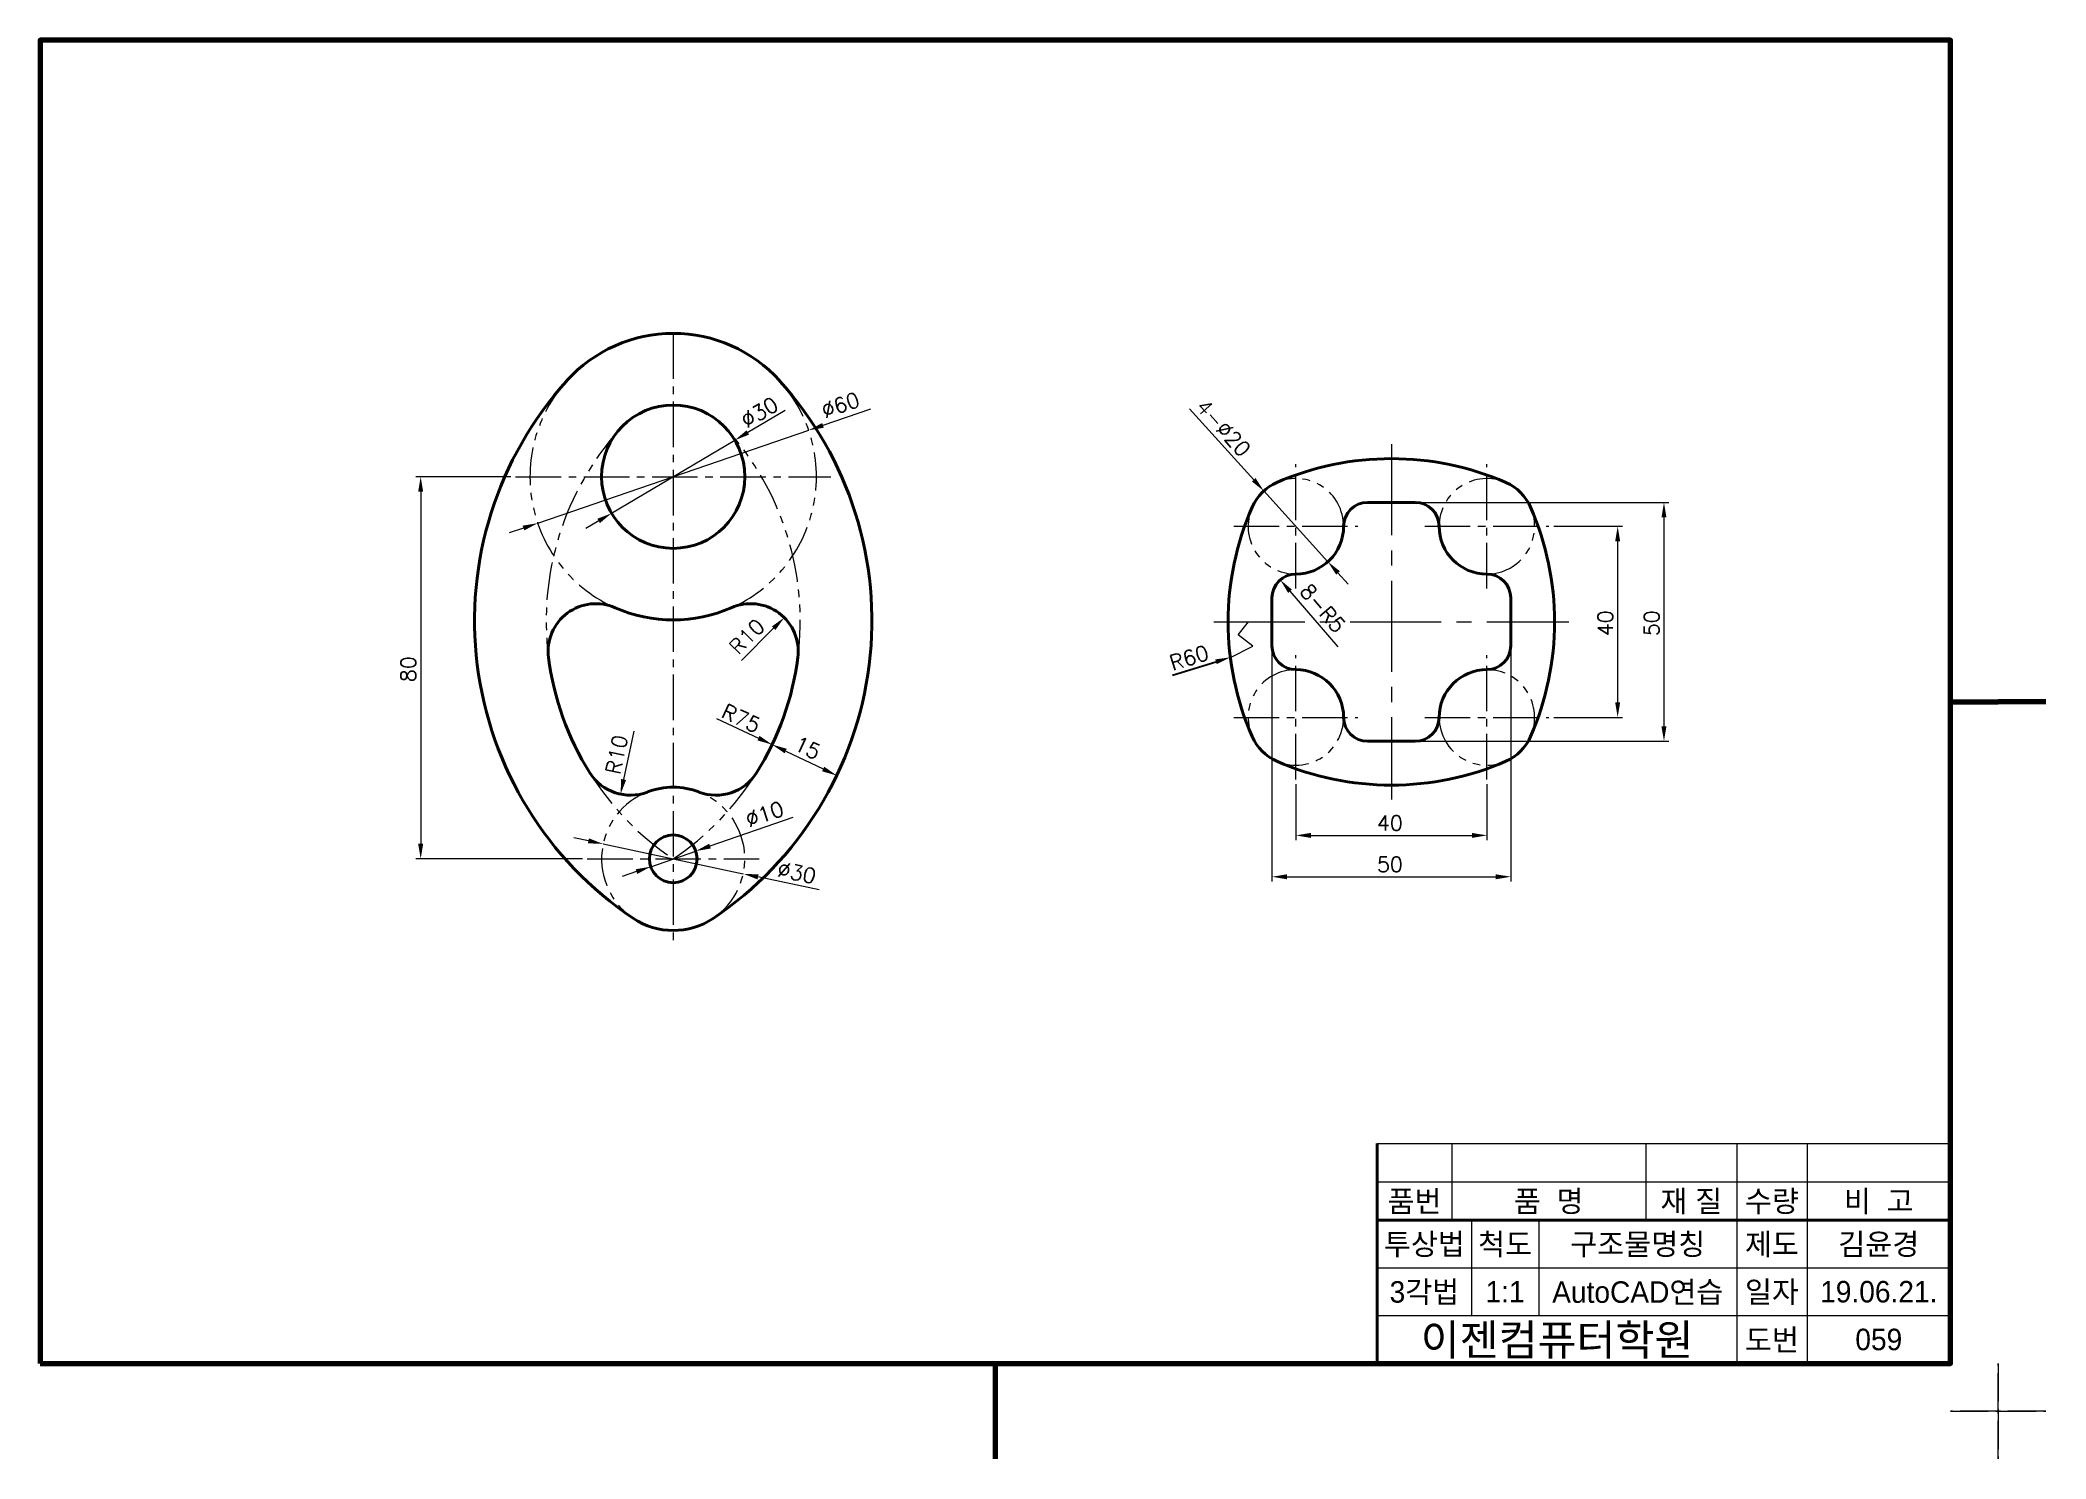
# Model space of a CAD drawing. Header units: millimetres. Extents: x 0 to 4210, y 0 to 2980.
# Drawn here: x 3370 to 3790, y 1475 to 1772 of the extents above; entities that cross this region are included whole.
import ezdxf
from ezdxf.enums import TextEntityAlignment as Align

# ---------------------------------------------------------------- set-up
doc = ezdxf.new("R2010")
doc.units = ezdxf.units.MM
doc.linetypes.add('CENTER2', pattern=[28.575, 19.05, -3.175, 3.175, -3.175])
doc.linetypes.add('PHANTOM2', pattern=[31.75, 15.875, -3.175, 3.175, -3.175, 3.175, -3.175])
for name, color, linetype, lineweight in [('가는선', 1, 'Continuous', 13), ('가상선', 1, 'PHANTOM2', 13), ('구분선', 1, 'PHANTOM2', 13), ('문자', 2, 'Continuous', 20), ('외곽선', 4, 'Continuous', 70), ('외형선', 3, 'Continuous', 40), ('중심선', 1, 'CENTER2', 13), ('치수선', 1, 'Continuous', 13)]:
    doc.layers.add(name, color=color, linetype=linetype, lineweight=lineweight)
doc.styles.get("Standard").update_dxf_attribs({"font": 'romans.shx'})
doc.styles.add('한글', font='')
doc.styles.get('한글').set_extended_font_data('Gulim')

msp = doc.modelspace()

# ---------------------------------------------------------------- texts
at = {"color": 2}
msp.add_text('R60', height=3.15, rotation=17.1135, dxfattribs=at).set_placement((3607.13, 1639.98))
at = {"layer": '문자', "ltscale": 0.5}
for s, rotation, p in [('∅30', 30.6557, (3517.96, 1690.66)), ('∅60', 18.9127, (3534.27, 1692.81)), ('4-∅20', 312.1468, (3611.81, 1695.06)), ('8-R5', 310.8093, (3633.55, 1656.49)), ('40', 90, (3699.33, 1647.22)), ('50', 90, (3709.03, 1647.22)), ('R10', 45.0777, (3516.22, 1643.11)), ('80', 90, (3448.69, 1637.61)), ('R75', 334.8692, (3512.41, 1630.34)), ('R10', 78.2324, (3491.43, 1618.08)), ('15', 334.4105, (3527.57, 1623.59)), ('∅10', 19.1281, (3518.39, 1607.15)), ('∅30', 347.9812, (3524.15, 1597.03))]:
    msp.add_text(s, height=3.15, rotation=rotation, dxfattribs=at).set_placement(p)
for s, p in [('40', (3649.95, 1606.52)), ('50', (3649.95, 1597.86))]:
    msp.add_text(s, height=3.15, dxfattribs=at).set_placement(p)
at = {"layer": '문자', "ltscale": 0.5, "style": '한글'}
for s, height, p in [('품번', 4.5, (3657.79, 1529)), ('품  명', 4.5, (3685.9, 1529)), ('재 질', 4.5, (3715.75, 1529)), ('수량', 4.5, (3732.64, 1529)), ('비  고', 4.5, (3755.01, 1529)), ('투상법', 4.5, (3659.86, 1520)), ('척도', 4.5, (3676.76, 1520)), ('구조물명칭', 4.5, (3704.54, 1520)), ('제도', 4.5, (3732.64, 1520)), ('김윤경', 4.5, (3755.01, 1520)), ('3각법', 4.5, (3659.86, 1510)), ('1:1', 4.5, (3676.76, 1510)), ('AutoCAD연습', 4.5, (3704.54, 1510)), ('일자', 4.5, (3732.64, 1510)), ('19.06.21.', 4.5, (3755.01, 1510)), ('이젠컴퓨터학원', 6.5, (3687.64, 1500)), ('도번', 4.5, (3732.64, 1500)), ('059', 4.5, (3755.01, 1500))]:
    msp.add_text(s, height=height, dxfattribs=at).set_placement(p, align=Align.MIDDLE)

# ---------------------------------------------------------------- linework, layer by layer
at = {"color": 1}
msp.add_line((3607.12, 1639.06), (3616.22, 1641.86), dxfattribs=at)
msp.add_solid([(3616.07, 1642.36), (3616.38, 1641.36), (3619.23, 1642.79)], dxfattribs=at)
at = {"layer": '가는선', "ltscale": 0.5}
for p, q in [((3650, 1541), (3770, 1541)), ((3665.58, 1541), (3665.58, 1525)), ((3706.22, 1541), (3706.22, 1525)), ((3725.27, 1541), (3725.27, 1495)), ((3740.01, 1541), (3740.01, 1495)), ((3650, 1533), (3770, 1533)), ((3669.73, 1525), (3669.73, 1505)), ((3683.8, 1525), (3683.8, 1505)), ((3650, 1515), (3770, 1515)), ((3650, 1505), (3770, 1505))]:
    msp.add_line(p, q, dxfattribs=at)
at = {"layer": '가상선', "ltscale": 0.5}
for centre, radius, start, end in [((3502.57, 1680.61), 30, 137.9222, 246.1322), ((3502.57, 1680.61), 30, 293.8678, 42.0778), ((3535.97, 1650.45), 60, 137.9222, 187.3806), ((3469.17, 1650.45), 60, 352.6194, 42.0778), ((3632.95, 1670.22), 10, 0, 113.5782), ((3672.95, 1670.22), 10, 66.4218, 180), ((3632.95, 1670.22), 10, 156.4218, 270), ((3672.95, 1670.22), 10, 270, 23.5782), ((3632.95, 1630.22), 10, 90, 203.5782), ((3672.95, 1630.22), 10, 336.4218, 90), ((3632.95, 1630.22), 10, 240, 0), ((3672.95, 1630.22), 10, 180, 300), ((3535.97, 1650.45), 60, 212.0269, 236.1737), ((3469.17, 1650.45), 60, 303.8263, 327.9731), ((3502.57, 1600.61), 15, 111.0741, 236.1737), ((3502.57, 1600.61), 15, 303.8263, 68.9259)]:
    msp.add_arc(centre, radius, start, end, dxfattribs=at)
at = {"layer": '구분선', "ltscale": 0.5}
for points in [[(3770, 1485), (3780, 1485), (3780, 1495)], [(3770, 1485), (3780, 1485), (3780, 1495)], [(3780, 1495), (3780, 1485), (3790, 1485)], [(3780, 1495), (3780, 1485), (3790, 1485)], [(3780, 1495), (3780, 1485), (3790, 1485)], [(3780, 1495), (3780, 1485), (3790, 1485)], [(3780, 1475), (3780, 1485), (3770, 1485)], [(3790, 1485), (3780, 1485), (3780, 1475)], [(3790, 1485), (3780, 1485), (3780, 1475)]]:
    msp.add_lwpolyline(points, dxfattribs=at)
at = {"layer": '외곽선', "ltscale": 0.5}
for p, q in [((3770, 1633.5), (3780, 1633.5)), ((3790, 1633.5), (3780, 1633.5)), ((3790, 1633.5), (3780, 1633.5)), ((3770, 1495), (3770, 1541)), ((3570, 1495), (3570, 1485)), ((3570, 1495), (3570, 1485)), ((3570, 1485), (3570, 1475))]:
    msp.add_line(p, q, dxfattribs=at)
msp.add_lwpolyline([(3370, 1495), (3770, 1495), (3770, 1772), (3370, 1772)], close=True, dxfattribs=at)
at = {"layer": '외형선', "ltscale": 0.5}
for p, q in [((3657.95, 1675.22), (3647.95, 1675.22)), ((3627.95, 1655.22), (3627.95, 1645.22)), ((3677.95, 1645.22), (3677.95, 1655.22)), ((3647.95, 1625.22), (3657.95, 1625.22)), ((3502.57, 1600.61), (3502.57, 1600.61)), ((3650, 1541), (3650, 1533)), ((3650, 1533), (3650, 1525)), ((3650, 1525), (3770, 1525)), ((3650, 1525), (3650, 1505)), ((3650, 1505), (3650, 1495))]:
    msp.add_line(p, q, dxfattribs=at)
for centre, radius in [((3502.57, 1680.61), 15), ((3502.57, 1600.61), 5)]:
    msp.add_circle(centre, radius, dxfattribs=at)
for centre, radius, start, end in [((3502.57, 1680.61), 30, 42.0778, 137.9222), ((3535.97, 1650.45), 75, 137.9222, 236.1737), ((3469.17, 1650.45), 75, 303.8263, 42.0778), ((3652.95, 1624.39), 60, 66.4218, 113.5782), ((3632.95, 1670.22), 10, 113.5782, 156.4218), ((3672.95, 1670.22), 10, 23.5782, 66.4218), ((3678.77, 1650.22), 60, 156.4218, 203.5782), ((3647.95, 1670.22), 5, 90, 180), ((3657.95, 1670.22), 5, 0, 90), ((3627.12, 1650.22), 60, 336.4218, 23.5782), ((3632.95, 1670.22), 10, 270, 0), ((3672.95, 1670.22), 10, 180, 270), ((3632.95, 1655.22), 5, 90, 180), ((3672.95, 1655.22), 5, 0, 90), ((3486.38, 1644.03), 10, 66.1322, 187.3806), ((3502.57, 1680.61), 30, 246.1322, 293.8678), ((3518.75, 1644.03), 10, 352.6194, 113.8678), ((3535.97, 1650.45), 60, 187.3806, 212.0269), ((3469.17, 1650.45), 60, 327.9731, 352.6194), ((3632.95, 1645.22), 5, 180, 270), ((3672.95, 1645.22), 5, 270, 0), ((3632.95, 1630.22), 10, 0, 90), ((3672.95, 1630.22), 10, 90, 180), ((3647.95, 1630.22), 5, 180, 270), ((3657.95, 1630.22), 5, 270, 0), ((3632.95, 1630.22), 10, 203.5782, 246.4218), ((3672.95, 1630.22), 10, 293.5782, 336.4218), ((3493.58, 1623.93), 10, 212.0269, 291.0741), ((3511.56, 1623.93), 10, 248.9259, 327.9731), ((3652.95, 1676.04), 60, 246.4218, 293.5782), ((3502.57, 1600.61), 15, 68.9259, 111.0741), ((3502.57, 1600.61), 15, 236.1737, 303.8263)]:
    msp.add_arc(centre, radius, start, end, dxfattribs=at)
at = {"layer": '중심선', "ltscale": 0.5}
for p, q in [((3502.57, 1710.61), (3502.57, 1582.61)), ((3469.57, 1680.61), (3535.57, 1680.61)), ((3632.95, 1657.22), (3632.95, 1683.22)), ((3672.95, 1657.22), (3672.95, 1683.22)), ((3619.95, 1670.22), (3645.95, 1670.22)), ((3659.95, 1670.22), (3685.95, 1670.22)), ((3632.95, 1617.22), (3632.95, 1643.22)), ((3672.95, 1617.22), (3672.95, 1643.22)), ((3619.95, 1630.22), (3645.95, 1630.22)), ((3659.95, 1630.22), (3685.95, 1630.22)), ((3484.57, 1600.61), (3520.57, 1600.61))]:
    msp.add_line(p, q, dxfattribs=at)
at = {"layer": '중심선'}
for p, q in [((3652.95, 1687.39), (3652.95, 1613.04)), ((3615.77, 1650.22), (3690.12, 1650.22))]:
    msp.add_line(p, q, dxfattribs=at)
at = {"layer": '치수선', "ltscale": 0.5}
for p, q in [((3525.99, 1694.49), (3518.18, 1689.86)), ((3543.87, 1694.76), (3533.93, 1691.35)), ((3610.7, 1694.79), (3624.12, 1679.97)), ((3474.19, 1670.88), (3530.95, 1690.33)), ((3489.67, 1672.96), (3515.47, 1688.25)), ((3468.57, 1680.61), (3448.69, 1680.61)), ((3449.69, 1677.46), (3449.69, 1603.76)), ((3639.66, 1662.8), (3626.24, 1677.63)), ((3658.95, 1675.22), (3711.03, 1675.22)), ((3710.03, 1672.07), (3710.03, 1628.37)), ((3471.21, 1669.86), (3468.23, 1668.84)), ((3486.96, 1671.35), (3484.25, 1669.75)), ((3686.95, 1670.22), (3701.33, 1670.22)), ((3700.33, 1667.07), (3700.33, 1633.37)), ((3641.77, 1660.47), (3643.88, 1658.13)), ((3641.79, 1644.97), (3631.74, 1656.62)), ((3516.85, 1642.11), (3523.59, 1648.88)), ((3627.95, 1644.22), (3627.95, 1595.86)), ((3677.95, 1644.22), (3677.95, 1595.86)), ((3511.65, 1629.99), (3520.43, 1625.87)), ((3686.95, 1630.22), (3701.33, 1630.22)), ((3494.29, 1627.32), (3492.18, 1617.23)), ((3526.12, 1623.17), (3533.97, 1619.42)), ((3658.95, 1625.22), (3711.03, 1625.22)), ((3632.95, 1616.22), (3632.95, 1604.52)), ((3672.95, 1616.22), (3672.95, 1604.52)), ((3527.59, 1609.29), (3510.27, 1603.28)), ((3484.82, 1604.38), (3481.74, 1605.04)), ((3636.1, 1605.52), (3669.8, 1605.52)), ((3483.57, 1600.61), (3448.69, 1600.61)), ((3487.9, 1603.73), (3517.24, 1597.48)), ((3497.85, 1598.97), (3507.29, 1602.24)), ((3494.87, 1597.93), (3491.89, 1596.9)), ((3533.13, 1594.1), (3520.32, 1596.83)), ((3631.1, 1596.86), (3674.8, 1596.86))]:
    msp.add_line(p, q, dxfattribs=at)
at = {"layer": '치수선'}
for p, q in [((3620.85, 1647.51), (3623.04, 1650.22)), ((3623.97, 1645.13), (3620.85, 1647.51)), ((3619.23, 1642.79), (3623.97, 1645.13))]:
    msp.add_line(p, q, dxfattribs=at)
at = {"layer": '치수선', "ltscale": 0.5}
for points in [[(3517.92, 1690.31), (3518.45, 1689.41), (3515.47, 1688.25)], [(3533.76, 1691.85), (3534.1, 1690.85), (3530.95, 1690.33)], [(3449.16, 1677.46), (3450.21, 1677.46), (3449.69, 1680.61)], [(3624.51, 1680.32), (3623.73, 1679.61), (3626.24, 1677.63)], [(3486.69, 1671.8), (3487.22, 1670.9), (3489.67, 1672.96)], [(3709.5, 1672.07), (3710.55, 1672.07), (3710.03, 1675.22)], [(3471.04, 1670.36), (3471.38, 1669.36), (3474.19, 1670.88)], [(3699.81, 1667.07), (3700.86, 1667.07), (3700.33, 1670.22)], [(3632.14, 1656.96), (3631.34, 1656.27), (3629.68, 1659)], [(3642.16, 1660.82), (3641.38, 1660.11), (3639.66, 1662.8)], [(3523.22, 1649.25), (3523.96, 1648.51), (3525.82, 1651.11)], [(3699.81, 1633.37), (3700.86, 1633.37), (3700.33, 1630.22)], [(3520.65, 1626.35), (3520.21, 1625.4), (3523.28, 1624.53)], [(3709.5, 1628.37), (3710.55, 1628.37), (3710.03, 1625.22)], [(3526.35, 1623.65), (3525.9, 1622.7), (3523.28, 1624.53)], [(3491.67, 1617.33), (3492.7, 1617.12), (3491.54, 1614.14)], [(3534.2, 1619.89), (3533.74, 1618.94), (3536.81, 1618.06)], [(3484.93, 1604.9), (3484.71, 1603.87), (3487.9, 1603.73)], [(3636.1, 1606.04), (3636.1, 1604.99), (3632.95, 1605.52)], [(3669.8, 1606.04), (3669.8, 1604.99), (3672.95, 1605.52)], [(3449.16, 1603.76), (3450.21, 1603.76), (3449.69, 1600.61)], [(3510.1, 1603.77), (3510.44, 1602.78), (3507.29, 1602.24)], [(3494.7, 1598.43), (3495.04, 1597.44), (3497.85, 1598.97)], [(3520.43, 1597.34), (3520.21, 1596.31), (3517.24, 1597.48)], [(3631.1, 1597.38), (3631.1, 1596.33), (3627.95, 1596.86)], [(3674.8, 1597.38), (3674.8, 1596.33), (3677.95, 1596.86)]]:
    msp.add_solid(points, dxfattribs=at)

msp.set_redraw_order([(e.dxf.handle, doc.entitydb.next_handle()) for e in msp.query("TEXT MTEXT ATTDEF DIMENSION ARC_DIMENSION")])  # texts and dimensions are drawn at this point

doc.saveas('drawing.dxf')
